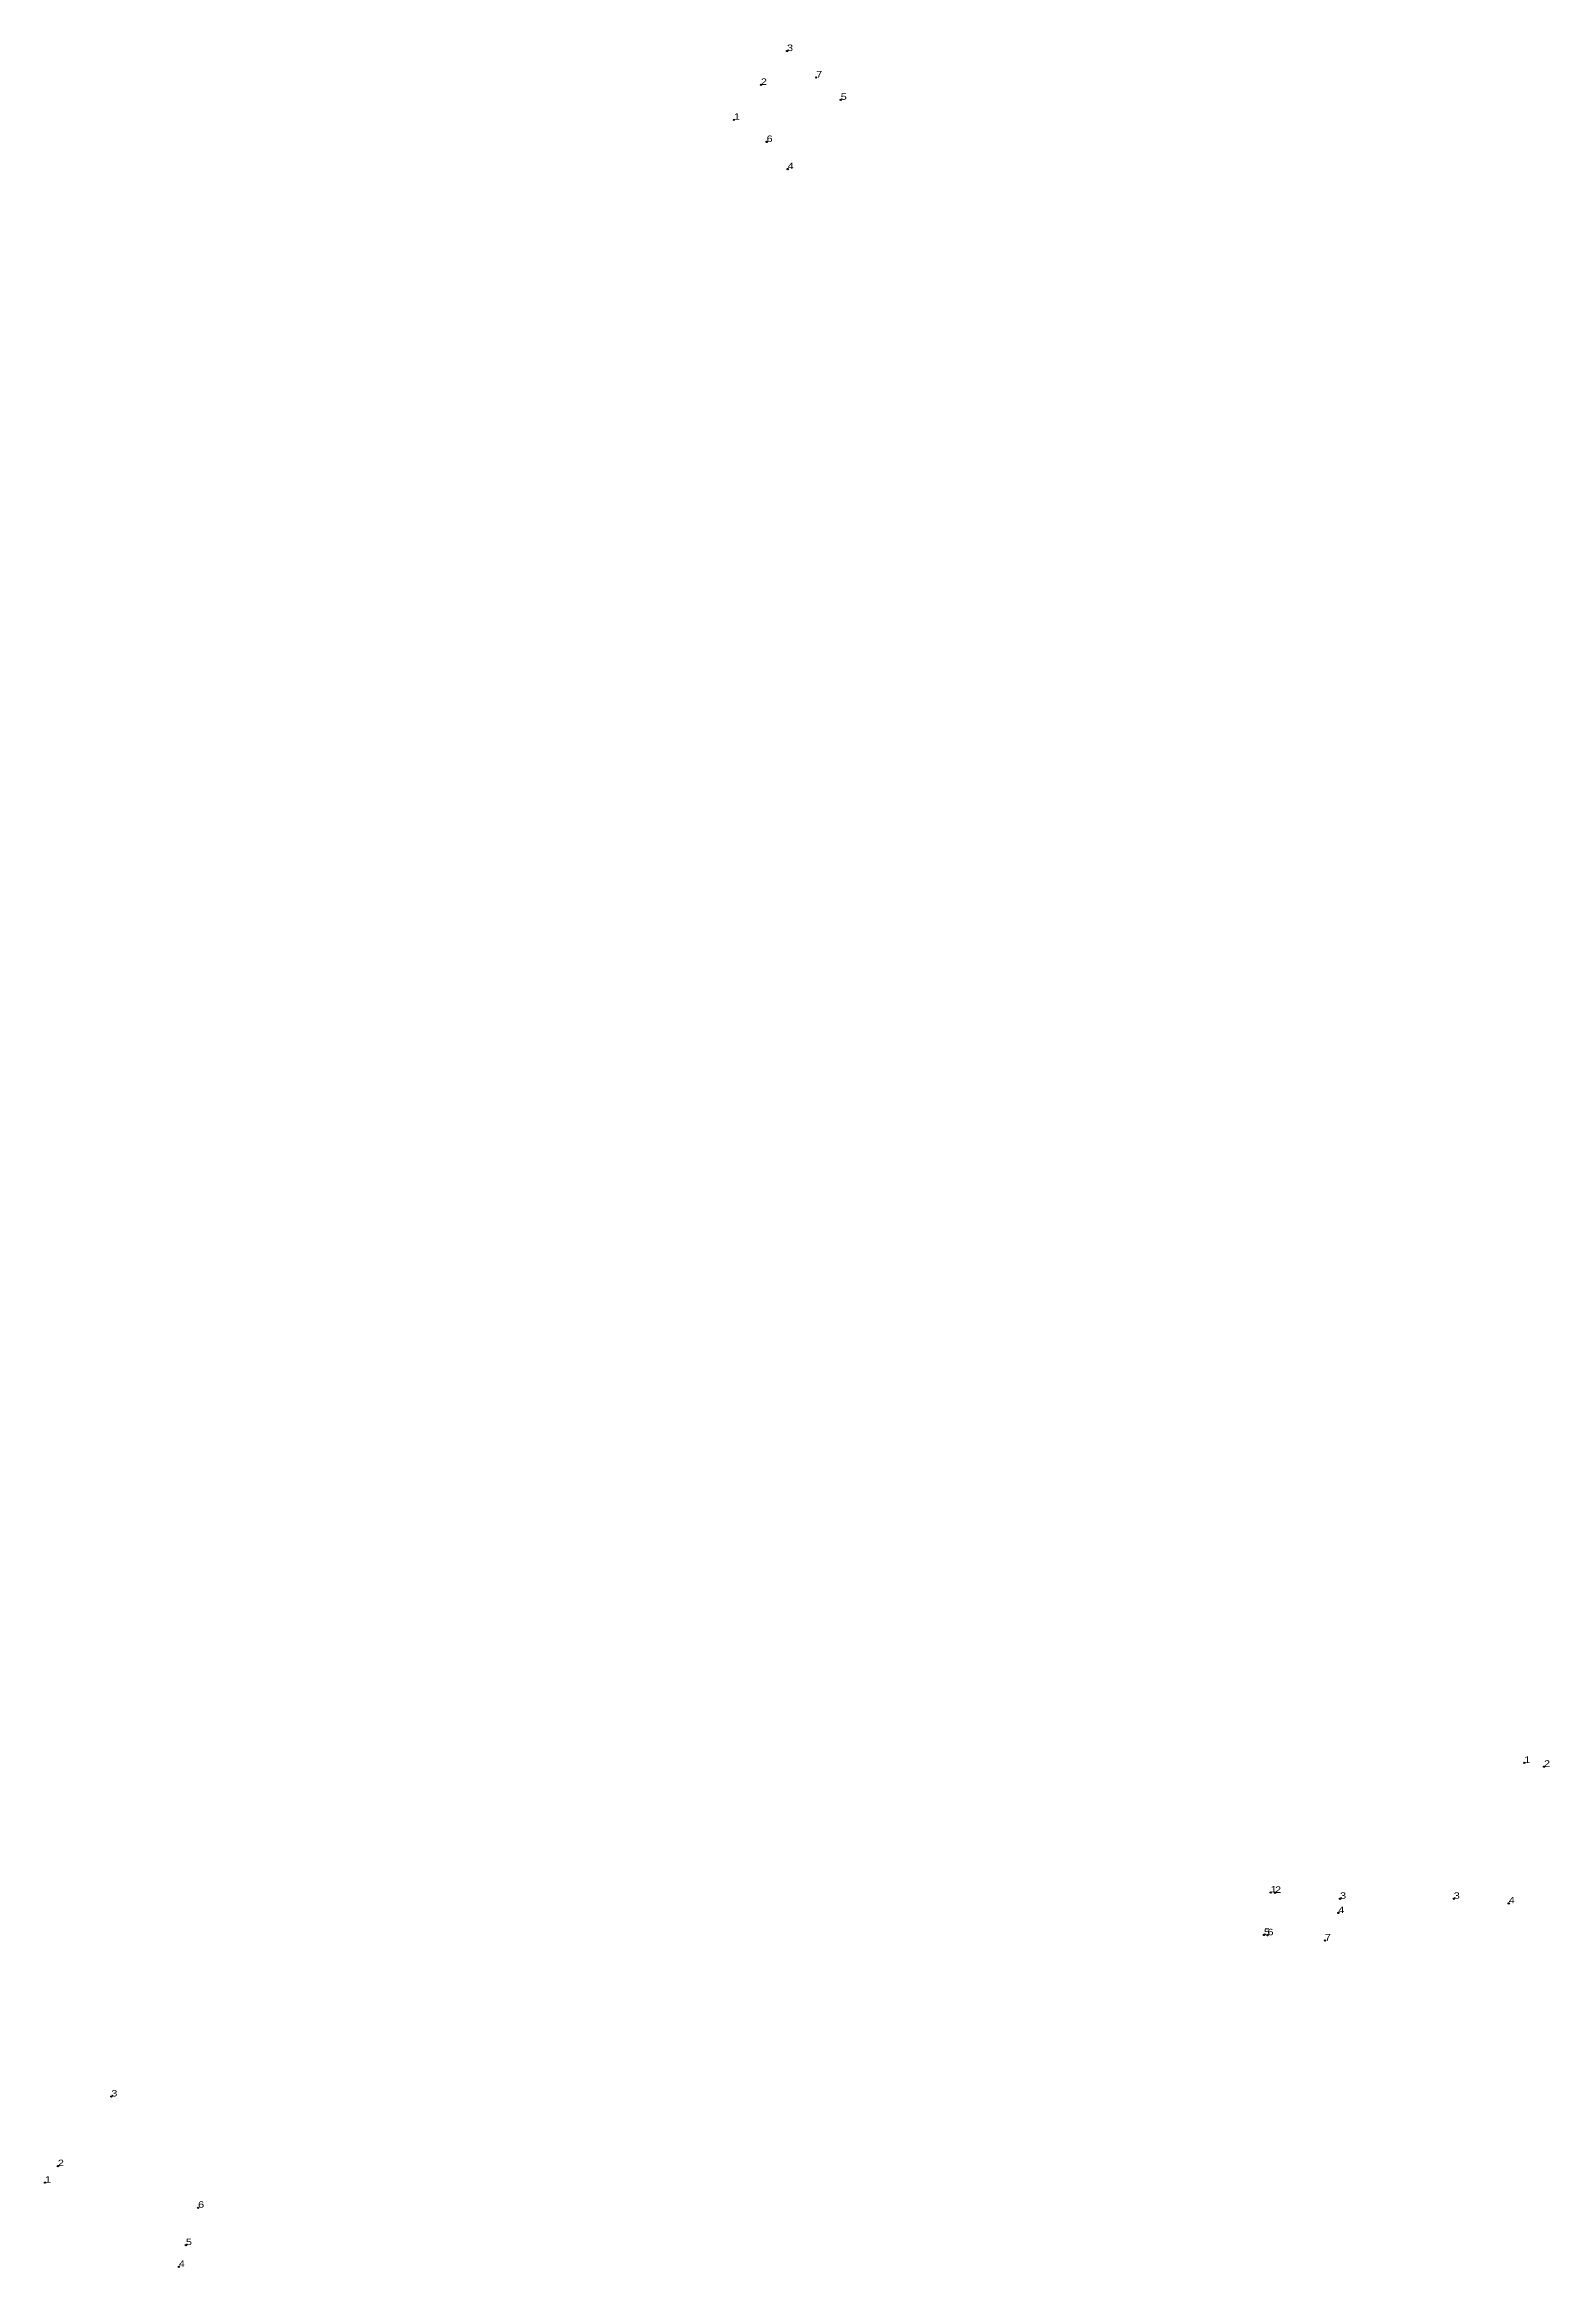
# Model space of a CAD drawing. Header units: metres. Extents: x 1 to 555159, y 1817839 to 1851843.
# Drawn here: x 538489 to 538909, y 1836859 to 1837479 of the extents above; entities that cross this region are included whole.
import ezdxf

# ---------------------------------------------------------------- set-up
doc = ezdxf.new("R2010")
doc.units = ezdxf.units.M
doc.header["$LTSCALE"] = 0.72
doc.header["$PDMODE"] = 32
doc.header["$PDSIZE"] = 0.36
doc.layers.add('12', color=7, linetype='Continuous')
doc.layers.add('7', color=7, linetype='Continuous')

msp = doc.modelspace()

# ---------------------------------------------------------------- texts
at = {"layer": '12', "width": 1.25}
for s, p in [('3', (538696.44, 1837477.53)), ('7', (538704.58, 1837470.13)), ('2', (538689.15, 1837468.09)), ('5', (538711.43, 1837463.9)), ('1', (538681.61, 1837458.34)), ('6', (538690.75, 1837452.16)), ('4', (538696.62, 1837444.59)), ('1', (538902.1, 1837000)), ('2', (538907.64, 1836998.94)), ('1', (538831.38, 1836963.85)), ('2', (538832.6, 1836963.74)), ('3', (538850.73, 1836962.09)), ('3', (538882.45, 1836962.09)), ('4', (538850.26, 1836958.13)), ('4', (538897.79, 1836960.79)), ('5', (538829.5, 1836952)), ('6', (538830.47, 1836951.91)), ('7', (538846.5, 1836950.44)), ('3', (538507.94, 1836906.94)), ('2', (538493.03, 1836887.53)), ('1', (538489.46, 1836882.9)), ('6', (538532.15, 1836875.9)), ('5', (538528.75, 1836865.48)), ('4', (538526.76, 1836859.4))]:
    msp.add_text(s, height=1.8, dxfattribs=at).set_placement(p)

# ---------------------------------------------------------------- linework, layer by layer
at = {"layer": '7'}
for p in [(538696.44, 1837477.53), (538689.15, 1837468.09), (538704.58, 1837470.13), (538711.43, 1837463.9), (538681.61, 1837458.34), (538690.75, 1837452.16), (538696.62, 1837444.59), (538902.1, 1837000), (538907.64, 1836998.94), (538831.38, 1836963.85), (538832.6, 1836963.74), (538850.26, 1836958.13), (538850.73, 1836962.09), (538882.45, 1836962.09), (538897.79, 1836960.79), (538829.5, 1836952), (538830.47, 1836951.91), (538846.5, 1836950.44), (538507.94, 1836906.94), (538489.46, 1836882.9), (538493.03, 1836887.53), (538532.15, 1836875.9), (538528.75, 1836865.48), (538526.76, 1836859.4)]:
    msp.add_point(p, dxfattribs=at)

msp.set_redraw_order([(e.dxf.handle, doc.entitydb.next_handle()) for e in msp.query("TEXT MTEXT ATTDEF DIMENSION ARC_DIMENSION")])  # texts and dimensions are drawn at this point

doc.saveas('drawing.dxf')
